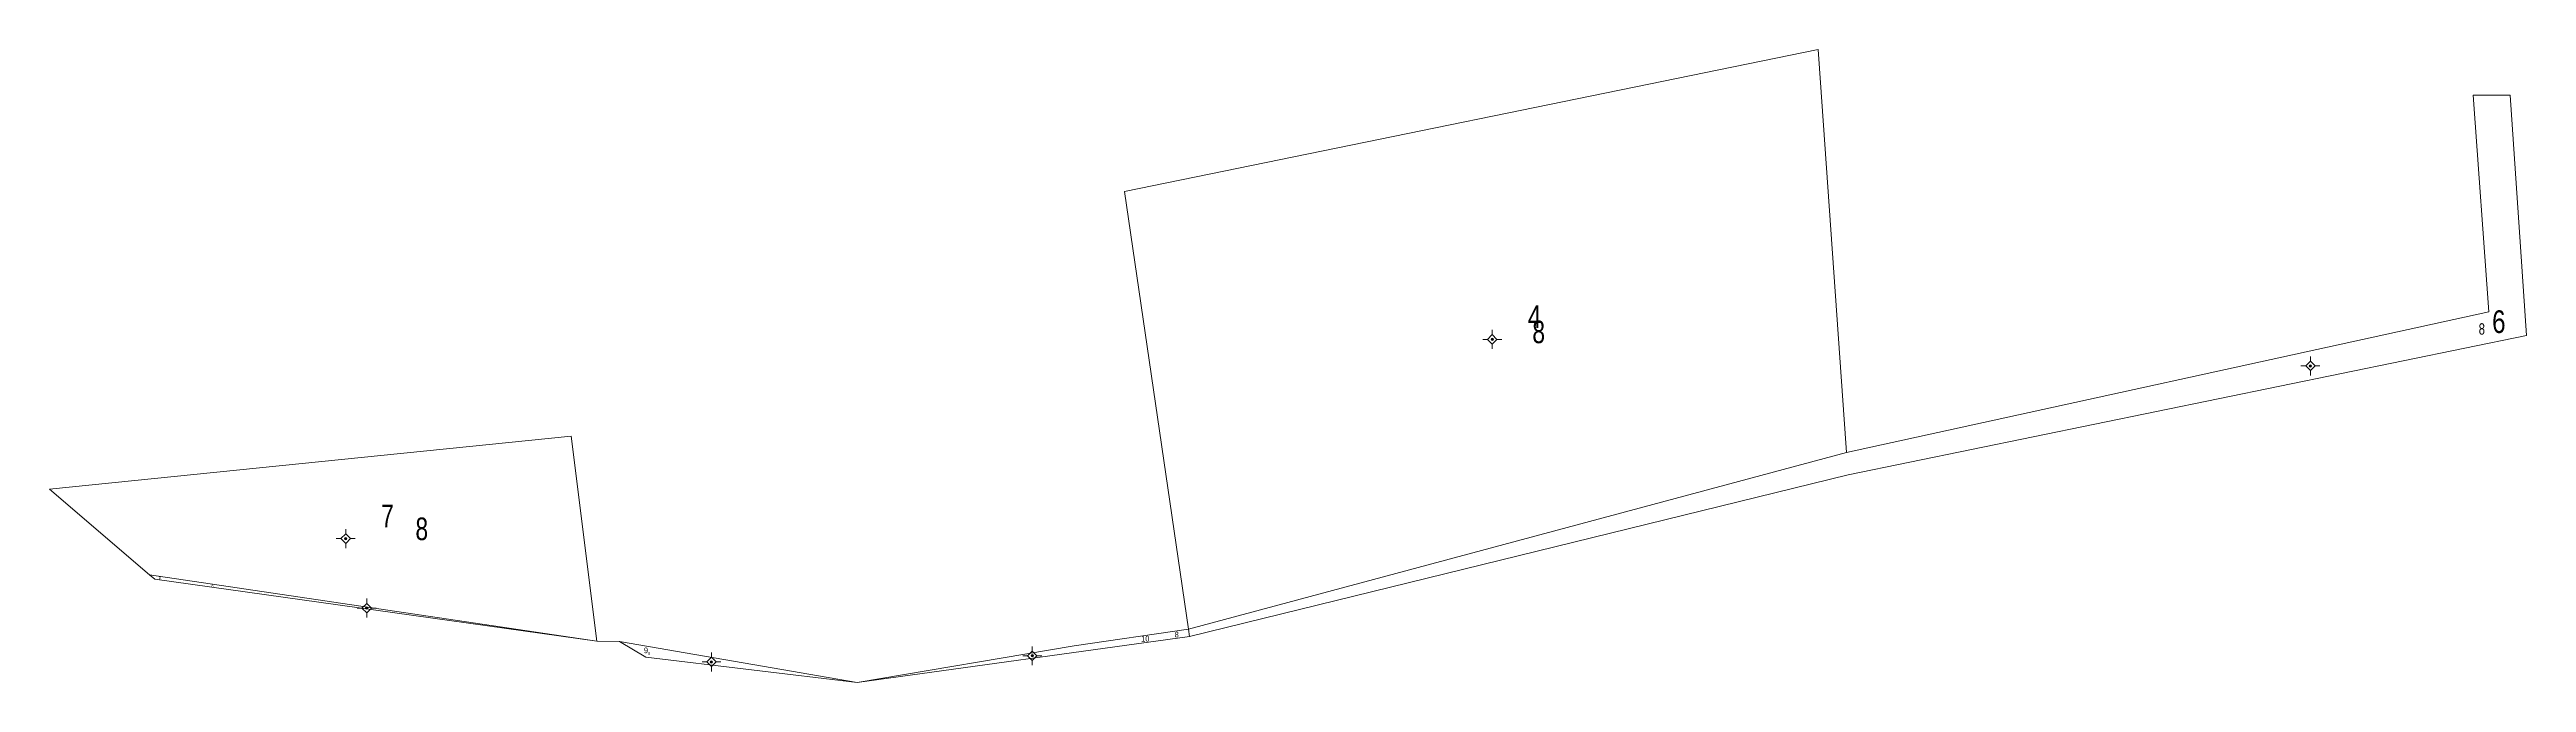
# Model space of a CAD drawing. Header units: metres. Extents: x 362321 to 363000, y 1840901 to 1841006.
# Drawn here: x 362321.5 to 362649.5, y 1840922.2 to 1841006.1 of the extents above; entities that cross this region are included whole.
import ezdxf

# ---------------------------------------------------------------- set-up
doc = ezdxf.new("R2010")
doc.units = ezdxf.units.M
doc.header["$LTSCALE"] = 0.6
doc.layers.add('10', color=7, linetype='Continuous', lineweight=13)
doc.layers.add('11', color=7, linetype='Continuous', lineweight=13)
doc.layers.add('14', color=7, linetype='Continuous')
doc.layers.add('15', color=7, linetype='Continuous')

msp = doc.modelspace()

# ---------------------------------------------------------------- texts
at = {"layer": '14', "width": 0.75}
for height, p in [(3, (362517.83, 1840967.17)), (1.5, (362643.15, 1840968.31)), (3, (362369.91, 1840941.09)), (0.375, (362335.91, 1840935.88)), (0.75, (362470.47, 1840928.22)), (0.375, (362400.73, 1840925.9))]:
    msp.add_text('8', height=height, dxfattribs=at).set_placement(p)
at = {"layer": '15'}
for s, height, width, p in [('4', 3, 0.8, (362517.22, 1840969.17)), ('6', 3, 0.8, (362644.93, 1840968.52)), ('7', 3, 0.75, (362365.36, 1840942.79)), ('8', 0.38, 0.75, (362342.89, 1840934.85)), ('10', 0.75, 0.85, (362466.03, 1840927.67)), ('9', 0.75, 0.8, (362400.17, 1840926.12))]:
    msp.add_text(s, height=height, dxfattribs=dict(at, width=width)).set_placement(p)

# ---------------------------------------------------------------- hatches: boundary and pattern name
at = {"layer": '11'}
for points in [[(362512.6698, 1840967.68, 1), (362512.3698, 1840967.68, 1)], [(362621.0098, 1840964.16, 1), (362620.7097, 1840964.16, 1)], [(362360.8198, 1840941.29, 1), (362360.5197, 1840941.29, 1)], [(362363.5998, 1840932.1, 1), (362363.2998, 1840932.1, 1)], [(362409.2598, 1840924.97, 1), (362408.9597, 1840924.97, 1)], [(362451.7498, 1840925.78, 1), (362451.4497, 1840925.78, 1)]]:
    msp.add_hatch(color=256, dxfattribs=at).paths.add_polyline_path(points)

# ---------------------------------------------------------------- linework, layer by layer
at = {"layer": '10'}
for p, q in [((362559.45, 1840952.71), (362472.28, 1840929.3)), ((362334.7, 1840936.5), (362335.38, 1840935.92)), ((362334.7, 1840936.5), (362393.92, 1840927.71)), ((362335.38, 1840935.92), (362393.92, 1840927.71))]:
    msp.add_line(p, q, dxfattribs=at)
for points in [[(362472.42, 1840928.32), (362472.28, 1840929.3), (362463.79, 1840987.25), (362555.66, 1841006.05), (362559.45, 1840952.71)], [(362559.45, 1840952.71), (362644.5, 1840971.31), (362642.44, 1841000), (362647.3, 1841000), (362648.7, 1840979.94)], [(362559.66, 1840949.72), (362649.48, 1840968.18), (362648.7, 1840979.94)], [(362393.92, 1840927.71), (362390.55, 1840954.87), (362321.45, 1840947.84), (362334.7, 1840936.5)], [(362400.44, 1840925.58), (362428.39, 1840922.25), (362472.42, 1840928.32), (362559.66, 1840949.72)], [(362393.92, 1840927.71), (362396.95, 1840927.69), (362400.44, 1840925.58)], [(362396.95, 1840927.69), (362428.39, 1840922.25), (362457.15, 1840927.11), (362472.28, 1840929.3)]]:
    msp.add_lwpolyline(points, dxfattribs=at)
at = {"layer": '11'}
for p, q in [((362511.9, 1840967.68), (362511.27, 1840967.68)), ((362512.52, 1840968.93), (362512.52, 1840968.3)), ((362512.52, 1840967.06), (362512.52, 1840966.43)), ((362513.77, 1840967.68), (362513.14, 1840967.68)), ((362620.24, 1840964.16), (362619.61, 1840964.16)), ((362620.86, 1840965.41), (362620.86, 1840964.78)), ((362620.86, 1840963.54), (362620.86, 1840962.91)), ((362622.11, 1840964.16), (362621.48, 1840964.16)), ((362360.04, 1840941.29), (362359.42, 1840941.29)), ((362360.67, 1840942.54), (362360.67, 1840941.92)), ((362360.67, 1840940.66), (362360.67, 1840940.04)), ((362361.92, 1840941.29), (362361.3, 1840941.29)), ((362362.82, 1840932.1), (362362.2, 1840932.1)), ((362363.45, 1840933.35), (362363.45, 1840932.72)), ((362363.45, 1840931.48), (362363.45, 1840930.85)), ((362364.7, 1840932.1), (362364.08, 1840932.1)), ((362408.48, 1840924.97), (362407.86, 1840924.97)), ((362409.11, 1840926.22), (362409.11, 1840925.6)), ((362409.11, 1840924.34), (362409.11, 1840923.72)), ((362410.36, 1840924.97), (362409.74, 1840924.97)), ((362450.98, 1840925.78), (362450.35, 1840925.78)), ((362451.6, 1840927.03), (362451.6, 1840926.4)), ((362451.6, 1840925.16), (362451.6, 1840924.53)), ((362452.85, 1840925.78), (362452.22, 1840925.78))]:
    msp.add_line(p, q, dxfattribs=at)
for points in [[(362512.52, 1840968.3), (362511.9, 1840967.68), (362512.52, 1840967.06), (362513.14, 1840967.68)], [(362620.86, 1840964.78), (362620.24, 1840964.16), (362620.86, 1840963.54), (362621.48, 1840964.16)], [(362360.67, 1840941.92), (362360.04, 1840941.29), (362360.67, 1840940.66), (362361.3, 1840941.29)], [(362363.45, 1840932.72), (362362.82, 1840932.1), (362363.45, 1840931.48), (362364.08, 1840932.1)], [(362409.11, 1840925.6), (362408.48, 1840924.97), (362409.11, 1840924.34), (362409.74, 1840924.97)], [(362451.6, 1840926.4), (362450.98, 1840925.78), (362451.6, 1840925.16), (362452.22, 1840925.78)]]:
    msp.add_lwpolyline(points, close=True, dxfattribs=at)
for centre in [(362512.5198, 1840967.68), (362620.8598, 1840964.16), (362360.6698, 1840941.29), (362363.4498, 1840932.1), (362409.1098, 1840924.97), (362451.5997, 1840925.78)]:
    msp.add_circle(centre, 0.15, dxfattribs=at)

msp.set_redraw_order([(e.dxf.handle, doc.entitydb.next_handle()) for e in msp.query("TEXT MTEXT ATTDEF DIMENSION ARC_DIMENSION")])  # texts and dimensions are drawn at this point

doc.saveas('drawing.dxf')
